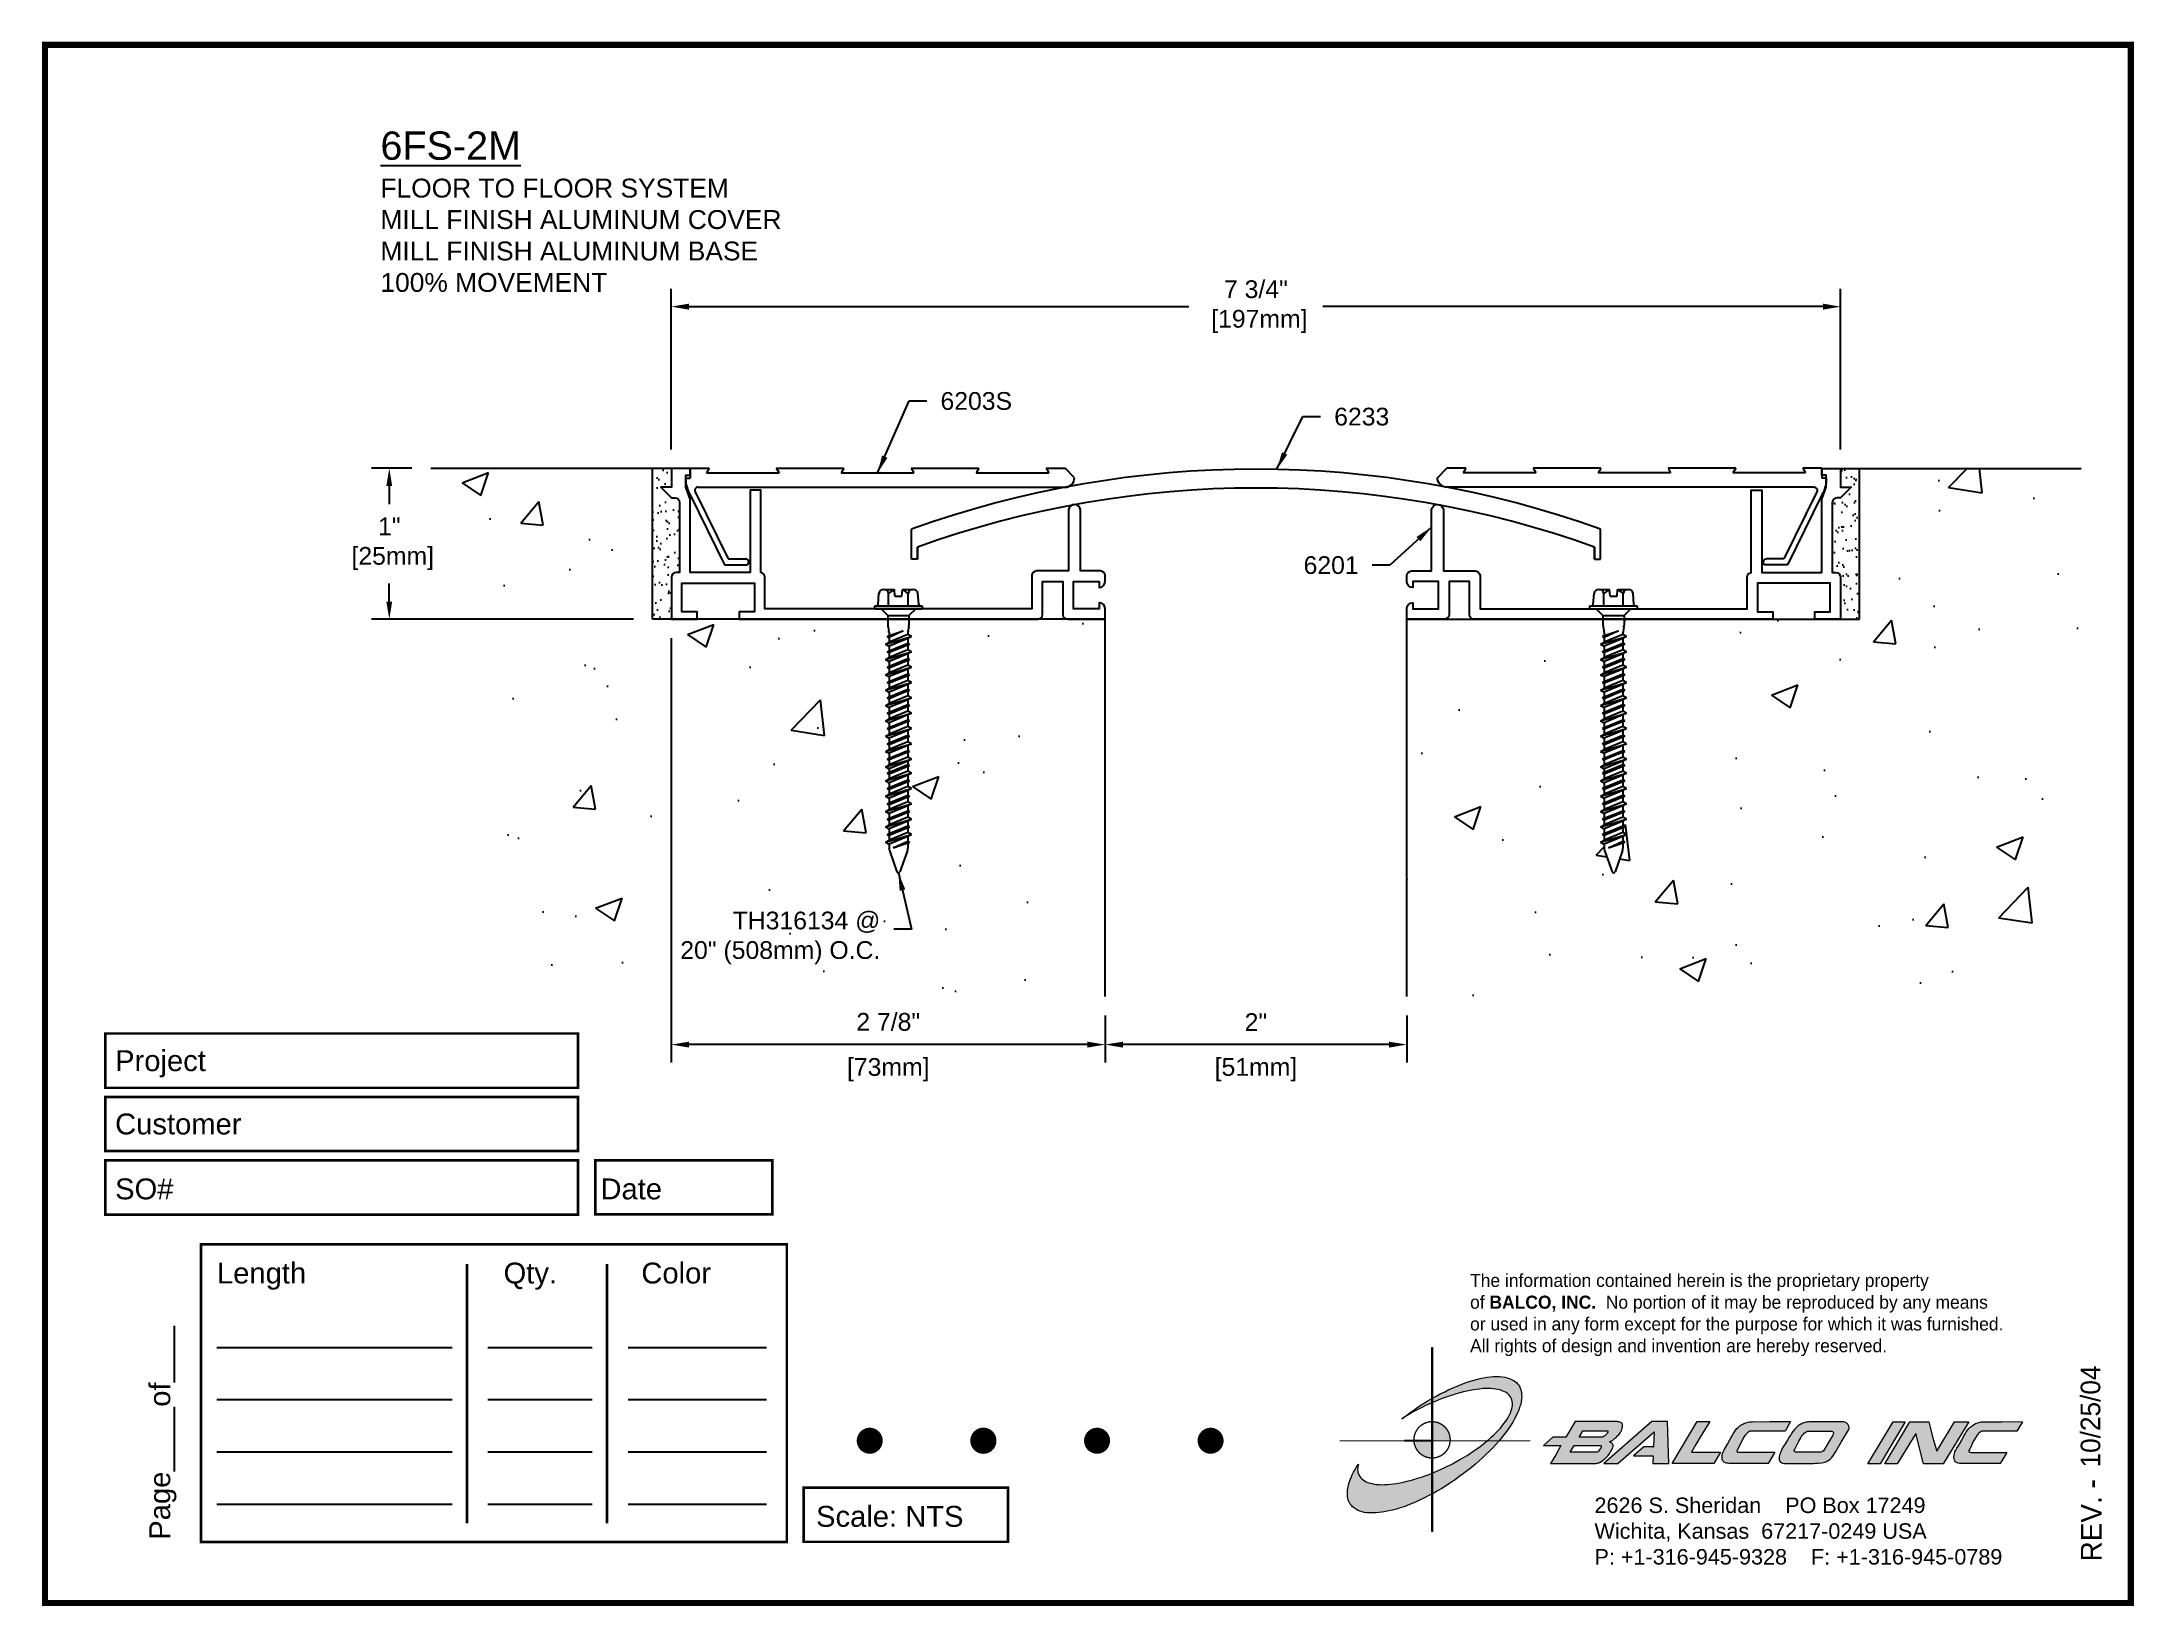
# Paper-space layout 'Layout1' of a CAD drawing. Header units: inches. Extents: x 0 to 10, y 0 to 7.5.
# The model-space entities are those that its viewports show. They can reach past a viewport. Long polylines and large blocks are cut down to what shows.
import ezdxf

# ---------------------------------------------------------------- set-up
doc = ezdxf.new("R2010")
doc.units = ezdxf.units.IN
doc.header["$MEASUREMENT"] = 0
for name, color, linetype in [('Bolts', 4, 'Continuous'), ('Border', 7, 'Continuous'), ('Conditions', 1, 'Continuous'), ('Dimensions', 3, 'Continuous'), ('Metals', 7, 'Continuous'), ('Text', 2, 'Continuous')]:
    doc.layers.add(name, color=color, linetype=linetype)
doc.styles.add('arial', font='arial.ttf')
doc.styles.add('Copyright', font='ERASDEMI.TTF')
doc.dimstyles.new('Arial', dxfattribs={"dimtxt": 0.1175, "dimasz": 0.1175, "dimexe": 0.1175, "dimexo": 0.125, "dimgap": 0.09, "dimtad": 0, "dimtih": 1, "dimtoh": 1, "dimdec": 4, "dimzin": 0, "dimdsep": 46, "dimlunit": 4, "dimtxsty": 'arial', "dimcen": 0.09, "dimadec": 0, "dimazin": 0, "dimtfac": 1, "dimtdec": 4, "dimtofl": 0, "dimtmove": 0, "dimatfit": 3, "dimfxl": 0, "dimfrac": 2, "dimtolj": 1, "dimtzin": 0, "dimarcsym": 0})

psp = doc.layouts.get("Layout1")

# ---------------------------------------------------------------- texts
at = {"layer": 'Border', "style": 'arial'}
for s, p in [('Project', (0.336, 2.547)), ('Customer', (0.336, 2.244)), ('SO#', (0.336, 1.933)), ('Date', (2.661, 1.933)), ('Length', (0.824, 1.53)), ('Qty.', (2.197, 1.53)), ('Color', (2.857, 1.53)), ('Scale: NTS', (3.694, 0.365))]:
    psp.add_text(s, height=0.1, dxfattribs=at).set_placement(p)
psp.add_text('Page%%u        %%uof%%u       ', height=0.1, rotation=90, dxfattribs=at).set_placement((0.6, 0.303))
at = {"layer": 'Border', "insert": (7.423, 0.505), "char_height": 0.074, "width": 2.3438, "attachment_point": 1, "style": 'arial'}
psp.add_mtext('2626 S. Sheridan    PO Box 17249\\PWichita, Kansas  67217-0249 USA \\PP: +1-316-945-9328    F: +1-316-945-0789', dxfattribs=at)

msp = doc.modelspace()

# ---------------------------------------------------------------- texts
at = {"layer": 'Text', "insert": (24.64017, 17.01165), "char_height": 0.1875, "width": 2.9375, "attachment_point": 1, "style": 'arial'}
msp.add_mtext('{\\L6FS-2M\\P\\H0.6667x;\\lFLOOR TO FLOOR SYSTEM \\PMILL FINISH ALUMINUM COVER\\PMILL FINISH ALUMINUM BASE\\P100% MOVEMENT}', dxfattribs=at)
at = {"layer": 'Text', "char_height": 0.1175, "style": 'arial'}
for s, insert, attachment_point in [('\\A1;6203S', (28.35229, 15.28501), 1), ('\\A1;6233', (30.96177, 15.1813), 1), ('\\A1;6201', (31.12404, 14.07845), 9), ('\\A1;TH316134 @\\P20" (508mm) O.C.', (27.95346, 11.66849), 6)]:
    msp.add_mtext(s, dxfattribs=dict(at, insert=insert, attachment_point=attachment_point))

# ---------------------------------------------------------------- blocks, each defined once
blk = doc.blocks.new('CADlogo')
h = blk.add_hatch(color=256)
h.paths.add_polyline_path([(0.918, 1.81), (0.909, 1.81), (0.909, 1.322), (0.918, 1.327)])
h.paths.add_polyline_path([(0.918, 1.285), (0.909, 1.281), (0.909, 1.1), (0.918, 1.1)])
h.paths.add_polyline_path([(0.918, 0.917), (0.909, 0.917), (0.909, 0.762), (0.909, 0.753), (0.91, 0.753), (0.918, 0.753)])
h.paths.add_polyline_path([(0.918, 1.091), (0.918, 1.1), (0.91, 1.1), (0.909, 1.1), (0.909, 0.917), (0.918, 0.917), (0.918, 0.919), (0.915, 0.919)])
h.paths.add_polyline_path([(0.918, 0.412), (0.909, 0.407), (0.909, 0.049), (0.918, 0.049)])
h.paths.add_polyline_path([(0.918, 0.753), (0.909, 0.753), (0.909, 0.606), (0.918, 0.609)])
h.paths.add_polyline_path([(0.918, 0.609), (0.909, 0.606), (0.909, 0.407), (0.918, 0.412)])
h.paths.add_polyline_path([(0.918, 1.327), (0.909, 1.322), (0.909, 1.281), (0.918, 1.285)])
h = blk.add_hatch(color=175)
h.paths.add_polyline_path([(0.574, 0.51), (0.543, 0.506), (0.514, 0.502), (0.487, 0.499), (0.459, 0.499), (0.432, 0.497), (0.406, 0.499), (0.382, 0.5), (0.36, 0.502), (0.338, 0.508), (0.318, 0.511), (0.298, 0.519), (0.282, 0.526), (0.265, 0.533), (0.252, 0.543), (0.24, 0.553), (0.234, 0.559), (0.229, 0.564), (0.22, 0.577), (0.212, 0.592), (0.205, 0.607), (0.203, 0.616), (0.201, 0.627), (0.199, 0.643), (0.201, 0.66), (0.201, 0.671), (0.205, 0.682), (0.207, 0.694), (0.19, 0.667), (0.176, 0.641), (0.161, 0.616), (0.148, 0.59), (0.137, 0.566), (0.128, 0.543), (0.119, 0.519), (0.113, 0.495), (0.108, 0.473), (0.104, 0.451), (0.103, 0.44), (0.103, 0.429), (0.101, 0.409), (0.103, 0.391), (0.104, 0.38), (0.106, 0.371), (0.11, 0.352), (0.115, 0.336), (0.124, 0.318), (0.13, 0.31), (0.135, 0.301), (0.143, 0.294), (0.15, 0.286), (0.165, 0.274), (0.181, 0.263), (0.199, 0.254), (0.22, 0.244), (0.242, 0.237), (0.263, 0.232), (0.289, 0.228), (0.315, 0.226), (0.342, 0.226), (0.371, 0.226), (0.402, 0.23), (0.434, 0.233), (0.467, 0.239), (0.499, 0.246), (0.534, 0.254), (0.571, 0.263), (0.606, 0.275), (0.644, 0.286), (0.682, 0.301), (0.721, 0.318), (0.759, 0.334), (0.799, 0.352), (0.841, 0.371), (0.882, 0.393), (0.909, 0.407), (0.909, 0.606), (0.884, 0.596), (0.847, 0.583), (0.81, 0.57), (0.774, 0.559), (0.739, 0.548), (0.704, 0.537), (0.671, 0.53), (0.638, 0.522), (0.606, 0.515)])
h.paths.add_polyline_path([(1.18, 0.738), (1.109, 0.698), (1.034, 0.661), (0.957, 0.627), (0.918, 0.609), (0.918, 0.412), (0.924, 0.414), (0.964, 0.438), (1.006, 0.462), (1.05, 0.489), (1.092, 0.517), (1.134, 0.544), (1.174, 0.574), (1.215, 0.603), (1.253, 0.634), (1.291, 0.663), (1.328, 0.694), (1.365, 0.725), (1.399, 0.757), (1.432, 0.788), (1.463, 0.819), (1.494, 0.85), (1.524, 0.883), (1.554, 0.917), (1.44, 0.917), (1.429, 0.908), (1.401, 0.886), (1.374, 0.864), (1.343, 0.842), (1.312, 0.822), (1.28, 0.8), (1.248, 0.778), (1.215, 0.758)])
h.paths.add_polyline_path([(1.769, 1.382), (1.767, 1.393), (1.763, 1.404), (1.758, 1.422), (1.749, 1.441), (1.743, 1.45), (1.738, 1.457), (1.73, 1.464), (1.725, 1.472), (1.709, 1.485), (1.692, 1.496), (1.674, 1.506), (1.654, 1.514), (1.632, 1.521), (1.61, 1.527), (1.584, 1.53), (1.559, 1.532), (1.531, 1.532), (1.502, 1.532), (1.471, 1.53), (1.44, 1.527), (1.407, 1.521), (1.374, 1.514), (1.339, 1.505), (1.304, 1.496), (1.268, 1.485), (1.229, 1.472), (1.191, 1.457), (1.152, 1.442), (1.114, 1.426), (1.074, 1.408), (1.034, 1.388), (0.991, 1.367), (0.951, 1.346), (0.918, 1.327), (0.918, 1.285), (0.926, 1.289), (0.964, 1.305), (1.001, 1.32), (1.037, 1.333), (1.074, 1.346), (1.109, 1.356), (1.143, 1.367), (1.178, 1.378), (1.213, 1.386), (1.246, 1.393), (1.277, 1.4), (1.31, 1.406), (1.339, 1.41), (1.368, 1.413), (1.398, 1.417), (1.425, 1.417), (1.452, 1.419), (1.476, 1.417), (1.502, 1.415), (1.524, 1.413), (1.546, 1.408), (1.566, 1.404), (1.584, 1.397), (1.602, 1.389), (1.617, 1.382), (1.632, 1.373), (1.644, 1.362), (1.65, 1.356), (1.655, 1.351), (1.665, 1.338), (1.672, 1.325), (1.677, 1.309), (1.681, 1.294), (1.683, 1.278), (1.683, 1.261), (1.683, 1.252), (1.681, 1.243), (1.677, 1.225), (1.672, 1.207), (1.665, 1.186), (1.655, 1.166), (1.644, 1.146), (1.632, 1.126), (1.619, 1.106), (1.602, 1.084), (1.586, 1.062), (1.568, 1.04), (1.548, 1.018), (1.527, 0.996), (1.504, 0.974), (1.48, 0.952), (1.456, 0.93), (1.44, 0.917), (1.554, 0.917), (1.579, 0.945), (1.602, 0.976), (1.626, 1.007), (1.648, 1.038), (1.668, 1.067), (1.687, 1.097), (1.703, 1.128), (1.719, 1.155), (1.732, 1.185), (1.743, 1.212), (1.752, 1.239), (1.758, 1.252), (1.762, 1.265), (1.767, 1.291), (1.771, 1.314), (1.771, 1.327), (1.773, 1.338), (1.771, 1.362), (1.771, 1.373)])
h.paths.add_polyline_path([(0.867, 1.296), (0.825, 1.271), (0.781, 1.243), (0.741, 1.214), (0.701, 1.186), (0.66, 1.157), (0.622, 1.128), (0.675, 1.161), (0.732, 1.194), (0.79, 1.225), (0.82, 1.239), (0.851, 1.254), (0.909, 1.281), (0.909, 1.322)])
h = blk.add_hatch(color=256)
h.paths.add_polyline_path([(1.074, 0.991), (1.07, 1.001), (1.065, 1.011), (1.059, 1.021), (1.053, 1.03), (1.046, 1.038), (1.039, 1.047), (1.031, 1.054), (1.022, 1.062), (1.014, 1.068), (1.004, 1.074), (0.995, 1.08), (0.985, 1.085), (0.975, 1.089), (0.964, 1.093), (0.954, 1.096), (0.943, 1.098), (0.932, 1.099), (0.921, 1.1), (0.918, 1.1), (0.918, 0.917), (0.94, 0.917), (1.086, 0.917), (1.087, 0.927), (1.086, 0.938), (1.085, 0.949), (1.083, 0.96), (1.081, 0.97), (1.078, 0.981)])
h.paths.add_polyline_path([(0.909, 0.917), (0.739, 0.917), (0.74, 0.91), (0.741, 0.899), (0.743, 0.888), (0.746, 0.878), (0.75, 0.867), (0.754, 0.857), (0.758, 0.847), (0.764, 0.837), (0.77, 0.828), (0.776, 0.819), (0.783, 0.811), (0.791, 0.803), (0.799, 0.795), (0.808, 0.788), (0.817, 0.782), (0.826, 0.776), (0.836, 0.771), (0.846, 0.766), (0.856, 0.762), (0.867, 0.759), (0.877, 0.757), (0.888, 0.755), (0.899, 0.753), (0.909, 0.753)])
h.paths.add_polyline_path([(0.918, 1.1), (0.91, 1.1), (0.909, 1.1), (0.909, 0.917), (0.918, 0.917)])
h = blk.add_hatch(color=256)
h.paths.add_polyline_path([(2.148, 0.874), (2.098, 0.784), (2.049, 0.7), (2.484, 0.7), (2.491, 0.702), (2.501, 0.703), (2.508, 0.705), (2.512, 0.707), (2.517, 0.711), (2.532, 0.72), (2.546, 0.729), (2.554, 0.735), (2.563, 0.74), (2.572, 0.747), (2.581, 0.757), (2.59, 0.768), (2.599, 0.777), (2.616, 0.799), (2.623, 0.811), (2.63, 0.822), (2.636, 0.833), (2.641, 0.844), (2.645, 0.855), (2.647, 0.864), (2.647, 0.879), (2.645, 0.883), (2.641, 0.886), (2.638, 0.892), (2.629, 0.899), (2.619, 0.905), (2.612, 0.91), (2.64, 0.921), (2.658, 0.936), (2.669, 0.943), (2.678, 0.95), (2.694, 0.967), (2.702, 0.976), (2.709, 0.985), (2.716, 0.994), (2.722, 1.005), (2.727, 1.014), (2.731, 1.025), (2.735, 1.038), (2.736, 1.049), (2.738, 1.062), (2.738, 1.073), (2.733, 1.082), (2.727, 1.088), (2.72, 1.093), (2.713, 1.097), (2.704, 1.099), (2.694, 1.1), (2.685, 1.102), (2.674, 1.102), (2.285, 1.102), (2.195, 0.952), (2.069, 0.952), (1.981, 0.874)])
h.paths.add_polyline_path([(2.274, 0.874), (2.53, 0.874), (2.534, 0.865), (2.532, 0.852), (2.524, 0.841), (2.515, 0.828), (2.505, 0.815), (2.493, 0.81), (2.49, 0.808), (2.235, 0.808)], flags=16)
h.paths.add_polyline_path([(2.321, 0.952), (2.356, 1.014), (2.587, 1.014), (2.592, 1.014), (2.597, 1.014), (2.597, 1.003), (2.59, 0.991), (2.583, 0.98), (2.569, 0.966), (2.555, 0.958), (2.546, 0.952), (2.535, 0.952)], flags=16)
h.paths.add_polyline_path([(3.04, 1.002), (3.036, 0.859), (2.941, 0.859), (2.844, 0.773), (3.031, 0.773), (3.027, 0.7), (3.181, 0.7), (3.168, 1.102), (3.02, 1.102), (2.557, 0.7), (2.694, 0.7)])
h.paths.add_polyline_path([(3.214, 0.7), (3.611, 0.7), (3.675, 0.808), (3.397, 0.808), (3.441, 0.881), (3.483, 0.952), (3.574, 1.102), (3.454, 1.102)])
h.paths.add_polyline_path([(3.788, 0.965), (3.766, 0.927), (3.743, 0.885), (3.721, 0.846), (3.71, 0.83), (3.702, 0.811), (3.697, 0.795), (3.693, 0.778), (3.691, 0.769), (3.691, 0.76), (3.691, 0.749), (3.693, 0.74), (3.7, 0.727), (3.708, 0.716), (3.711, 0.714), (3.724, 0.705), (3.733, 0.702), (3.744, 0.702), (3.757, 0.7), (3.774, 0.7), (4.134, 0.7), (4.196, 0.808), (3.854, 0.808), (3.841, 0.808), (3.833, 0.816), (3.836, 0.826), (3.843, 0.841), (3.856, 0.864), (3.869, 0.892), (3.883, 0.921), (3.898, 0.949), (3.914, 0.972), (3.924, 0.983), (3.931, 0.992), (3.943, 1.002), (3.954, 1.008), (3.969, 1.011), (4.297, 1.011), (4.346, 1.102), (4.238, 1.102), (4.15, 1.102), (4.075, 1.1), (3.997, 1.102), (3.982, 1.1), (3.968, 1.1), (3.955, 1.099), (3.942, 1.097), (3.92, 1.089), (3.9, 1.082), (3.889, 1.078), (3.88, 1.073), (3.863, 1.062), (3.849, 1.049), (3.834, 1.035), (3.821, 1.018), (3.81, 1.002), (3.799, 0.983)])
h.paths.add_polyline_path([(4.509, 1.097), (4.496, 1.095), (4.485, 1.093), (4.476, 1.089), (4.465, 1.086), (4.447, 1.077), (4.43, 1.066), (4.421, 1.06), (4.414, 1.055), (4.399, 1.04), (4.386, 1.025), (4.372, 1.011), (4.361, 0.994), (4.35, 0.976), (4.337, 0.96), (4.317, 0.923), (4.297, 0.888), (4.275, 0.855), (4.26, 0.828), (4.255, 0.813), (4.247, 0.799), (4.244, 0.784), (4.242, 0.777), (4.24, 0.769), (4.238, 0.753), (4.238, 0.735), (4.246, 0.722), (4.251, 0.714), (4.253, 0.713), (4.257, 0.711), (4.262, 0.705), (4.269, 0.703), (4.278, 0.702), (4.289, 0.7), (4.564, 0.7), (4.571, 0.7), (4.584, 0.702), (4.613, 0.703), (4.648, 0.707), (4.664, 0.709), (4.677, 0.713), (4.686, 0.716), (4.694, 0.722), (4.705, 0.727), (4.717, 0.735), (4.73, 0.744), (4.741, 0.755), (4.752, 0.769), (4.781, 0.815), (4.833, 0.903), (4.906, 1.025), (4.908, 1.035), (4.908, 1.046), (4.906, 1.051), (4.906, 1.057), (4.9, 1.069), (4.893, 1.08), (4.889, 1.082), (4.888, 1.086), (4.88, 1.089), (4.873, 1.093), (4.866, 1.097), (4.856, 1.1), (4.846, 1.1), (4.844, 1.1), (4.73, 1.1), (4.626, 1.1), (4.58, 1.1), (4.542, 1.099), (4.524, 1.099)])
h.paths.add_polyline_path([(4.527, 1.011), (4.54, 1.011), (4.745, 1.011), (4.752, 1.003), (4.758, 0.998), (4.758, 0.985), (4.756, 0.98), (4.754, 0.974), (4.749, 0.965), (4.743, 0.956), (4.734, 0.941), (4.663, 0.821), (4.648, 0.812), (4.639, 0.81), (4.633, 0.808), (4.622, 0.808), (4.61, 0.808), (4.416, 0.808), (4.398, 0.808), (4.39, 0.813), (4.387, 0.813), (4.385, 0.819), (4.378, 0.825), (4.385, 0.832), (4.408, 0.877), (4.428, 0.914), (4.447, 0.945), (4.454, 0.96), (4.461, 0.971), (4.474, 0.986), (4.487, 0.996), (4.496, 1.002), (4.508, 1.009), (4.516, 1.009)], flags=16)
h.paths.add_polyline_path([(5.089, 0.698), (5.206, 0.698), (5.445, 1.1), (5.33, 1.099)])
h.paths.add_polyline_path([(5.489, 1.099), (5.252, 0.698), (5.37, 0.698), (5.548, 0.987), (5.621, 0.698), (5.811, 0.698), (6.055, 1.099), (5.919, 1.1), (5.749, 0.817), (5.709, 0.954), (5.691, 1.024), (5.672, 1.099)])
h.paths.add_polyline_path([(6.086, 1.06), (6.069, 1.047), (6.056, 1.035), (6.044, 1.018), (6.031, 1.002), (6.02, 0.983), (6.009, 0.965), (5.987, 0.925), (5.965, 0.885), (5.941, 0.846), (5.932, 0.828), (5.923, 0.811), (5.917, 0.795), (5.914, 0.778), (5.912, 0.769), (5.912, 0.758), (5.914, 0.749), (5.916, 0.738), (5.921, 0.725), (5.928, 0.716), (5.936, 0.709), (5.945, 0.705), (5.954, 0.702), (5.965, 0.7), (5.98, 0.7), (5.994, 0.7), (6.355, 0.7), (6.419, 0.806), (6.073, 0.806), (6.056, 0.811), (6.056, 0.821), (6.056, 0.826), (6.064, 0.841), (6.077, 0.864), (6.089, 0.892), (6.104, 0.919), (6.119, 0.947), (6.135, 0.972), (6.144, 0.983), (6.153, 0.992), (6.163, 1), (6.166, 1.003), (6.172, 1.005), (6.178, 1.008), (6.19, 1.011), (6.517, 1.011), (6.569, 1.1), (6.459, 1.102), (6.373, 1.1), (6.296, 1.1), (6.217, 1.1), (6.203, 1.1), (6.19, 1.099), (6.175, 1.099), (6.164, 1.095), (6.141, 1.089), (6.12, 1.082), (6.111, 1.077), (6.102, 1.073)])
blk.add_hatch(color=256).paths.add_polyline_path([(0.918, 0.609), (0.909, 0.606), (0.909, 0.407), (0.918, 0.412)])
for q in [(0.65, 0.917), (0.909, 0.648)]:
    blk.add_line((0.909, 0.917), q)
at = {"color": 7, "lineweight": 0}
for points in [[(0.909, 1.81), (0.918, 1.81), (0.918, 0.049), (0.909, 0.049), (0.909, 1.81)], [(2.738, 1.073), (2.733, 1.082), (2.727, 1.088), (2.72, 1.093), (2.713, 1.097), (2.704, 1.099), (2.694, 1.1), (2.685, 1.102), (2.674, 1.102), (2.285, 1.102), (2.195, 0.952), (2.069, 0.952), (1.981, 0.874), (2.148, 0.874), (2.098, 0.784), (2.049, 0.7), (2.484, 0.7), (2.491, 0.702), (2.501, 0.703), (2.508, 0.705), (2.512, 0.707), (2.517, 0.711), (2.532, 0.72), (2.546, 0.729), (2.554, 0.735), (2.563, 0.74), (2.572, 0.747), (2.581, 0.757), (2.59, 0.768), (2.599, 0.777), (2.616, 0.799), (2.623, 0.811), (2.63, 0.822), (2.636, 0.833), (2.641, 0.844), (2.645, 0.855), (2.647, 0.864), (2.647, 0.874), (2.647, 0.879), (2.645, 0.883), (2.641, 0.886), (2.638, 0.892), (2.629, 0.899), (2.619, 0.905), (2.612, 0.91), (2.64, 0.921), (2.658, 0.936), (2.669, 0.943), (2.678, 0.95), (2.694, 0.967), (2.702, 0.976), (2.709, 0.985), (2.716, 0.994), (2.722, 1.005), (2.727, 1.014), (2.731, 1.025), (2.735, 1.038), (2.736, 1.049), (2.738, 1.062), (2.738, 1.073), (2.738, 1.073)], [(2.587, 0.985), (2.583, 0.98), (2.572, 0.969), (2.565, 0.963), (2.555, 0.958), (2.546, 0.952), (2.535, 0.952), (2.321, 0.952), (2.356, 1.014), (2.587, 1.014), (2.592, 1.014), (2.594, 1.014), (2.596, 1.013), (2.597, 1.011), (2.597, 1.005), (2.596, 1), (2.59, 0.991), (2.587, 0.985), (2.587, 0.985)], [(3.027, 0.7), (3.181, 0.7), (3.168, 1.102), (3.02, 1.102), (2.557, 0.7), (2.694, 0.7), (3.04, 1.002), (3.036, 0.859), (3.038, 0.859), (2.941, 0.859), (2.844, 0.773), (3.031, 0.773), (3.027, 0.7), (3.027, 0.7)], [(3.214, 0.7), (3.454, 1.102), (3.574, 1.102), (3.483, 0.952), (3.441, 0.881), (3.397, 0.808), (3.675, 0.808), (3.611, 0.7), (3.214, 0.7), (3.214, 0.7)], [(3.969, 1.011), (3.96, 1.009), (3.955, 1.007), (3.949, 1.005), (3.946, 1.003), (3.94, 1), (3.931, 0.992), (3.924, 0.983), (3.914, 0.972), (3.898, 0.949), (3.883, 0.921), (3.869, 0.892), (3.856, 0.864), (3.843, 0.841), (3.836, 0.826), (3.834, 0.821), (3.834, 0.817), (3.836, 0.813), (3.839, 0.81), (3.847, 0.808), (3.854, 0.808), (4.196, 0.808), (4.134, 0.7), (3.774, 0.7), (3.757, 0.7), (3.744, 0.702), (3.733, 0.702), (3.724, 0.705), (3.715, 0.711), (3.711, 0.713), (3.708, 0.716), (3.7, 0.727), (3.693, 0.74), (3.691, 0.749), (3.691, 0.76), (3.691, 0.769), (3.693, 0.778), (3.697, 0.795), (3.702, 0.811), (3.71, 0.83), (3.721, 0.846), (3.743, 0.885), (3.766, 0.927), (3.788, 0.965), (3.799, 0.983), (3.81, 1.002), (3.821, 1.018), (3.834, 1.035), (3.849, 1.049), (3.863, 1.062), (3.88, 1.073), (3.889, 1.078), (3.9, 1.082), (3.92, 1.089), (3.942, 1.097), (3.955, 1.099), (3.968, 1.1), (3.982, 1.1), (3.997, 1.102), (4.075, 1.1), (4.15, 1.102), (4.238, 1.102), (4.346, 1.102), (4.297, 1.011), (3.969, 1.011), (3.969, 1.011)], [(4.846, 1.1), (4.844, 1.1), (4.73, 1.1), (4.626, 1.1), (4.58, 1.1), (4.542, 1.099), (4.524, 1.099), (4.509, 1.097), (4.496, 1.095), (4.485, 1.093), (4.476, 1.089), (4.465, 1.086), (4.447, 1.077), (4.43, 1.066), (4.421, 1.06), (4.414, 1.055), (4.399, 1.04), (4.386, 1.025), (4.372, 1.011), (4.361, 0.994), (4.35, 0.976), (4.337, 0.96), (4.317, 0.923), (4.297, 0.888), (4.275, 0.855), (4.26, 0.828), (4.255, 0.813), (4.247, 0.799), (4.244, 0.784), (4.242, 0.777), (4.24, 0.769), (4.238, 0.753), (4.238, 0.735), (4.246, 0.722), (4.251, 0.714), (4.253, 0.713), (4.257, 0.711), (4.262, 0.705), (4.269, 0.703), (4.278, 0.702), (4.289, 0.7), (4.564, 0.7), (4.571, 0.7), (4.584, 0.702), (4.613, 0.703), (4.648, 0.707), (4.664, 0.709), (4.677, 0.713), (4.686, 0.716), (4.694, 0.722), (4.705, 0.727), (4.717, 0.735), (4.73, 0.744), (4.741, 0.755), (4.752, 0.769), (4.781, 0.815), (4.833, 0.903), (4.906, 1.025), (4.908, 1.035), (4.908, 1.046), (4.906, 1.051), (4.906, 1.057), (4.9, 1.069), (4.897, 1.075), (4.893, 1.08), (4.889, 1.082), (4.888, 1.086), (4.88, 1.089), (4.873, 1.093), (4.866, 1.097), (4.856, 1.1), (4.846, 1.1), (4.846, 1.1)], [(4.734, 0.941), (4.663, 0.821), (4.653, 0.815), (4.646, 0.811), (4.639, 0.81), (4.633, 0.808), (4.622, 0.808), (4.61, 0.808), (4.416, 0.808), (4.403, 0.808), (4.396, 0.81), (4.39, 0.813), (4.388, 0.813), (4.386, 0.815), (4.385, 0.819), (4.383, 0.821), (4.383, 0.826), (4.383, 0.83), (4.385, 0.832), (4.408, 0.877), (4.428, 0.914), (4.447, 0.945), (4.454, 0.96), (4.461, 0.971), (4.471, 0.982), (4.478, 0.989), (4.487, 0.996), (4.496, 1.002), (4.505, 1.007), (4.511, 1.009), (4.516, 1.009), (4.527, 1.011), (4.54, 1.011), (4.743, 1.011), (4.749, 1.007), (4.752, 1.003), (4.756, 1), (4.758, 0.994), (4.758, 0.985), (4.756, 0.98), (4.754, 0.974), (4.749, 0.965), (4.743, 0.956), (4.734, 0.941), (4.734, 0.941)], [(5.089, 0.698), (5.33, 1.099), (5.445, 1.1), (5.206, 0.698), (5.091, 0.698), (5.089, 0.698), (5.089, 0.698)], [(5.811, 0.698), (5.621, 0.698), (5.548, 0.987), (5.37, 0.698), (5.252, 0.698), (5.489, 1.099), (5.672, 1.099), (5.691, 1.024), (5.709, 0.954), (5.749, 0.817), (5.919, 1.1), (6.055, 1.099), (5.811, 0.698), (5.811, 0.698)], [(6.19, 1.011), (6.181, 1.009), (6.175, 1.007), (6.172, 1.005), (6.166, 1.003), (6.163, 1), (6.153, 0.992), (6.144, 0.983), (6.135, 0.972), (6.119, 0.947), (6.104, 0.919), (6.089, 0.892), (6.077, 0.864), (6.064, 0.841), (6.056, 0.826), (6.056, 0.821), (6.056, 0.815), (6.058, 0.811), (6.062, 0.81), (6.067, 0.808), (6.077, 0.806), (6.419, 0.806), (6.355, 0.7), (5.994, 0.7), (5.98, 0.7), (5.965, 0.7), (5.954, 0.702), (5.945, 0.705), (5.936, 0.709), (5.932, 0.713), (5.928, 0.716), (5.921, 0.725), (5.916, 0.738), (5.914, 0.749), (5.912, 0.758), (5.912, 0.769), (5.914, 0.778), (5.917, 0.795), (5.923, 0.811), (5.932, 0.828), (5.941, 0.846), (5.965, 0.885), (5.987, 0.925), (6.009, 0.965), (6.02, 0.983), (6.031, 1.002), (6.044, 1.018), (6.056, 1.035), (6.069, 1.047), (6.086, 1.06), (6.102, 1.073), (6.111, 1.077), (6.12, 1.082), (6.141, 1.089), (6.164, 1.095), (6.175, 1.099), (6.19, 1.099), (6.203, 1.1), (6.217, 1.1), (6.296, 1.1), (6.373, 1.1), (6.459, 1.102), (6.569, 1.1), (6.517, 1.011), (6.19, 1.011), (6.19, 1.011)], [(2.484, 0.808), (2.235, 0.808), (2.274, 0.874), (2.524, 0.874), (2.53, 0.872), (2.532, 0.87), (2.533, 0.866), (2.533, 0.863), (2.532, 0.852), (2.524, 0.841), (2.515, 0.828), (2.506, 0.817), (2.501, 0.813), (2.493, 0.81), (2.49, 0.808), (2.486, 0.808), (2.484, 0.808), (2.484, 0.808)]]:
    blk.add_lwpolyline(points, dxfattribs=at)
at = {"color": 175, "lineweight": 0}
blk.add_lwpolyline([(1.758, 1.422), (1.763, 1.404), (1.767, 1.393), (1.769, 1.382), (1.771, 1.373), (1.771, 1.362), (1.773, 1.338), (1.771, 1.327), (1.771, 1.314), (1.767, 1.291), (1.762, 1.265), (1.758, 1.252), (1.752, 1.239), (1.743, 1.212), (1.732, 1.185), (1.719, 1.155), (1.703, 1.128), (1.687, 1.097), (1.668, 1.067), (1.648, 1.038), (1.626, 1.007), (1.602, 0.976), (1.579, 0.945), (1.551, 0.914), (1.524, 0.883), (1.494, 0.85), (1.463, 0.819), (1.432, 0.788), (1.399, 0.757), (1.365, 0.725), (1.328, 0.694), (1.291, 0.663), (1.253, 0.634), (1.215, 0.603), (1.174, 0.574), (1.134, 0.544), (1.092, 0.517), (1.05, 0.489), (1.006, 0.462), (0.964, 0.438), (0.924, 0.414), (0.882, 0.393), (0.841, 0.371), (0.799, 0.352), (0.759, 0.334), (0.721, 0.318), (0.682, 0.301), (0.644, 0.286), (0.606, 0.275), (0.571, 0.263), (0.534, 0.254), (0.499, 0.246), (0.467, 0.239), (0.434, 0.233), (0.402, 0.23), (0.371, 0.226), (0.342, 0.226), (0.315, 0.226), (0.289, 0.228), (0.263, 0.232), (0.242, 0.237), (0.22, 0.244), (0.199, 0.254), (0.181, 0.263), (0.165, 0.274), (0.15, 0.286), (0.143, 0.294), (0.135, 0.301), (0.13, 0.31), (0.124, 0.318), (0.115, 0.336), (0.11, 0.352), (0.106, 0.371), (0.104, 0.38), (0.103, 0.391), (0.101, 0.409), (0.103, 0.429), (0.103, 0.44), (0.104, 0.451), (0.108, 0.473), (0.113, 0.495), (0.119, 0.519), (0.128, 0.543), (0.137, 0.566), (0.148, 0.59), (0.161, 0.616), (0.176, 0.641), (0.19, 0.667), (0.207, 0.694), (0.205, 0.682), (0.201, 0.671), (0.201, 0.66), (0.199, 0.649), (0.199, 0.638), (0.201, 0.627), (0.203, 0.616), (0.205, 0.607), (0.212, 0.592), (0.22, 0.577), (0.229, 0.564), (0.234, 0.559), (0.24, 0.553), (0.252, 0.543), (0.265, 0.533), (0.282, 0.526), (0.298, 0.519), (0.318, 0.511), (0.338, 0.508), (0.36, 0.502), (0.382, 0.5), (0.406, 0.499), (0.432, 0.497), (0.459, 0.499), (0.487, 0.499), (0.514, 0.502), (0.543, 0.506), (0.574, 0.51), (0.606, 0.515), (0.638, 0.522), (0.671, 0.53), (0.704, 0.537), (0.739, 0.548), (0.774, 0.559), (0.81, 0.57), (0.847, 0.583), (0.884, 0.596), (0.92, 0.61), (0.957, 0.627), (1.034, 0.661), (1.109, 0.698), (1.18, 0.738), (1.215, 0.758), (1.248, 0.778), (1.28, 0.8), (1.312, 0.822), (1.343, 0.842), (1.374, 0.864), (1.401, 0.886), (1.429, 0.908), (1.456, 0.93), (1.48, 0.952), (1.504, 0.974), (1.527, 0.996), (1.548, 1.018), (1.568, 1.04), (1.586, 1.062), (1.602, 1.084), (1.619, 1.106), (1.632, 1.126), (1.644, 1.146), (1.655, 1.166), (1.665, 1.186), (1.672, 1.207), (1.677, 1.225), (1.681, 1.243), (1.683, 1.252), (1.683, 1.261), (1.683, 1.278), (1.681, 1.294), (1.677, 1.309), (1.672, 1.325), (1.665, 1.338), (1.655, 1.351), (1.65, 1.356), (1.644, 1.362), (1.632, 1.373), (1.617, 1.382), (1.602, 1.389), (1.584, 1.397), (1.566, 1.404), (1.546, 1.408), (1.524, 1.413), (1.502, 1.415), (1.476, 1.417), (1.452, 1.419), (1.425, 1.417), (1.398, 1.417), (1.368, 1.413), (1.339, 1.41), (1.31, 1.406), (1.277, 1.4), (1.246, 1.393), (1.213, 1.386), (1.178, 1.378), (1.143, 1.367), (1.109, 1.356), (1.074, 1.346), (1.037, 1.333), (1.001, 1.32), (0.964, 1.305), (0.926, 1.289), (0.851, 1.254), (0.82, 1.239), (0.79, 1.225), (0.732, 1.194), (0.675, 1.161), (0.622, 1.128), (0.66, 1.157), (0.701, 1.186), (0.741, 1.214), (0.781, 1.243), (0.825, 1.271), (0.867, 1.296), (0.909, 1.322), (0.951, 1.346), (0.991, 1.367), (1.034, 1.388), (1.074, 1.408), (1.114, 1.426), (1.152, 1.442), (1.191, 1.457), (1.229, 1.472), (1.268, 1.485), (1.304, 1.496), (1.339, 1.505), (1.374, 1.514), (1.407, 1.521), (1.44, 1.527), (1.471, 1.53), (1.502, 1.532), (1.531, 1.532), (1.559, 1.532), (1.584, 1.53), (1.61, 1.527), (1.632, 1.521), (1.654, 1.514), (1.674, 1.506), (1.692, 1.496), (1.709, 1.485), (1.725, 1.472), (1.73, 1.464), (1.738, 1.457), (1.743, 1.45), (1.749, 1.441), (1.758, 1.422), (1.758, 1.422)], dxfattribs=at)
at = {"color": 7, "lineweight": 0, "const_width": 0.0128}
blk.add_lwpolyline([(1.087, 0.927), (1.086, 0.938), (1.085, 0.949), (1.083, 0.96), (1.081, 0.97), (1.078, 0.981), (1.074, 0.991), (1.07, 1.001), (1.065, 1.011), (1.059, 1.021), (1.053, 1.03), (1.046, 1.038), (1.039, 1.047), (1.031, 1.054), (1.022, 1.062), (1.014, 1.068), (1.004, 1.074), (0.995, 1.08), (0.985, 1.085), (0.975, 1.089), (0.964, 1.093), (0.954, 1.096), (0.943, 1.098), (0.932, 1.099), (0.921, 1.1), (0.91, 1.1), (0.899, 1.1), (0.888, 1.099), (0.877, 1.097), (0.867, 1.094), (0.856, 1.091), (0.846, 1.087), (0.836, 1.082), (0.826, 1.077), (0.817, 1.071), (0.808, 1.065), (0.799, 1.058), (0.791, 1.05), (0.783, 1.043), (0.776, 1.034), (0.77, 1.025), (0.764, 1.016), (0.758, 1.006), (0.754, 0.996), (0.75, 0.986), (0.746, 0.976), (0.743, 0.965), (0.741, 0.954), (0.74, 0.943), (0.739, 0.932), (0.739, 0.921), (0.74, 0.91), (0.741, 0.899), (0.743, 0.888), (0.746, 0.878), (0.75, 0.867), (0.754, 0.857), (0.758, 0.847), (0.764, 0.837), (0.77, 0.828), (0.776, 0.819), (0.783, 0.811), (0.791, 0.803), (0.799, 0.795), (0.808, 0.788), (0.817, 0.782), (0.826, 0.776), (0.836, 0.771), (0.846, 0.766), (0.856, 0.762), (0.867, 0.759), (0.877, 0.757), (0.888, 0.755), (0.899, 0.753), (0.91, 0.753), (0.921, 0.753), (0.932, 0.754), (0.943, 0.756), (0.954, 0.758), (0.964, 0.761), (0.975, 0.764), (0.985, 0.769), (0.995, 0.773), (1.004, 0.779), (1.014, 0.785), (1.022, 0.792), (1.031, 0.799), (1.039, 0.807), (1.046, 0.815), (1.053, 0.824), (1.059, 0.833), (1.065, 0.842), (1.07, 0.852), (1.074, 0.862), (1.078, 0.872), (1.081, 0.883), (1.083, 0.894), (1.085, 0.905), (1.086, 0.916), (1.087, 0.927)], dxfattribs=at)
at = {"color": 7, "lineweight": 0}
blk.add_lwpolyline([(1.853, 0.917, 0.0091, 0.0091, 0), (0.029, 0.917, 0.00366, 0.00366, 0), (0.029, 0.917, 0.00366, 0.00366, 0)], format="xyseb", dxfattribs=at)
blk = doc.blocks.new('ACADlogo')
blk.add_blockref('CADlogo', (-0.011, 7.152))
blk = doc.blocks.new('RevisionTag')
at = {"style": 'Copyright', "flags": 4}
blk.add_attdef('REVISIONDATE', (-0.147, 0.648), '', height=0.0938, rotation=90, dxfattribs=at)
at = {"layer": 'Border', "style": 'Copyright'}
blk.add_text('REV. -', height=0.1, rotation=90, dxfattribs=at).set_placement((-0.14, 0.199))
blk = doc.blocks.new('COPYRIGHTNOTE')
at = {"insert": (-3.166, 1.576), "char_height": 0.0625, "width": 50.295, "attachment_point": 1, "style": 'Copyright'}
blk.add_mtext('The information contained herein is the proprietary property\\Pof {\\fEras Bold ITC|b0|i0|c0|p34;BALCO, INC.}  No portion of it may be reproduced by any means\\Por used in any form except for the purpose for which it was furnished.\\PAll rights of design and invention are hereby reserved.', dxfattribs=at)
blk = doc.blocks.new('6233')
for p, q in [((10.342, 10.801), (10.342, 11)), ((14.908, 10.801), (14.908, 11)), ((10.382, 10.801), (10.382, 10.881)), ((10.382, 10.881), (10.382, 10.801)), ((14.868, 10.801), (14.868, 10.881)), ((14.868, 10.881), (14.868, 10.801)), ((10.382, 10.801), (10.342, 10.801)), ((14.868, 10.801), (14.908, 10.801))]:
    blk.add_line(p, q)
for radius, start, end in [(6.75, 70.2314, 109.7686), (6.625, 70.2105, 109.7895)]:
    blk.add_arc((12.625, 4.647), radius, start, end)
blk = doc.blocks.new('*D3')
at = {"layer": 'Defpoints', "color": 0}
for p in [(29.443, 11.28), (31.443, 11.28), (29.443, 10.962)]:
    blk.add_point(p, dxfattribs=at)
at = {"layer": 'Dimensions', "color": 0, "lineweight": -2}
for p, q in [((29.443, 11.155), (29.443, 10.844)), ((31.443, 11.155), (31.443, 10.844)), ((31.326, 10.962), (29.561, 10.962))]:
    blk.add_line(p, q, dxfattribs=at)
at = {"layer": 'Dimensions', "color": 0}
for points in [[(29.561, 10.981), (29.561, 10.942), (29.443, 10.962)], [(31.326, 10.981), (31.326, 10.942), (31.443, 10.962)]]:
    blk.add_solid(points, dxfattribs=at)
at = {"layer": 'Dimensions', "color": 0, "char_height": 0.1175, "attachment_point": 5, "style": 'arial'}
for s, insert in [('\\A1;2"', (30.443, 11.111)), ('\\A1;[51mm]', (30.443, 10.796))]:
    blk.add_mtext(s, dxfattribs=dict(at, insert=insert))
blk = doc.blocks.new('*D4')
at = {"layer": 'Defpoints', "color": 0}
for p in [(34.318, 15.851), (26.568, 14.78), (34.318, 14.78)]:
    blk.add_point(p, dxfattribs=at)
at = {"layer": 'Dimensions', "color": 0, "lineweight": -2}
for p, q in [((26.568, 14.905), (26.568, 15.968)), ((34.318, 14.905), (34.318, 15.968)), ((26.686, 15.851), (29.999, 15.851)), ((34.201, 15.851), (30.887, 15.851))]:
    blk.add_line(p, q, dxfattribs=at)
at = {"layer": 'Dimensions', "color": 0}
for points in [[(26.686, 15.871), (26.686, 15.831), (26.568, 15.851)], [(34.201, 15.871), (34.201, 15.831), (34.318, 15.851)]]:
    blk.add_solid(points, dxfattribs=at)
at = {"layer": 'Dimensions', "color": 0, "insert": (30.443, 15.851), "char_height": 0.1175, "attachment_point": 5, "style": 'arial'}
blk.add_mtext('\\A1;7 3/4"\\P [197mm]', dxfattribs=at)
blk = doc.blocks.new('*D5')
at = {"layer": 'Defpoints', "color": 0}
for p in [(26.568, 13.78), (29.443, 11.28), (26.568, 10.962)]:
    blk.add_point(p, dxfattribs=at)
at = {"layer": 'Dimensions', "color": 0, "lineweight": -2}
for p, q in [((26.568, 13.655), (26.568, 10.844)), ((29.443, 11.155), (29.443, 10.844)), ((29.326, 10.962), (26.686, 10.962))]:
    blk.add_line(p, q, dxfattribs=at)
at = {"layer": 'Dimensions', "color": 0}
for points in [[(26.686, 10.981), (26.686, 10.942), (26.568, 10.962)], [(29.326, 10.981), (29.326, 10.942), (29.443, 10.962)]]:
    blk.add_solid(points, dxfattribs=at)
at = {"layer": 'Dimensions', "color": 0, "char_height": 0.1175, "attachment_point": 5, "style": 'arial'}
for s, insert in [('\\A1;2 7/8"', (28.006, 11.112)), ('\\A1;[73mm]', (28.006, 10.796))]:
    blk.add_mtext(s, dxfattribs=dict(at, insert=insert))
blk = doc.blocks.new('*D6')
at = {"layer": 'Defpoints', "color": 0}
for p in [(24.973, 14.78), (24.699, 13.78), (26.443, 13.78)]:
    blk.add_point(p, dxfattribs=at)
at = {"layer": 'Dimensions', "color": 0, "lineweight": -2}
for p, q in [((24.848, 14.78), (24.581, 14.78)), ((24.699, 14.662), (24.699, 14.543)), ((24.699, 13.897), (24.699, 14.016)), ((26.318, 13.78), (24.581, 13.78))]:
    blk.add_line(p, q, dxfattribs=at)
at = {"layer": 'Dimensions', "color": 0}
for points in [[(24.679, 14.662), (24.718, 14.662), (24.699, 14.78)], [(24.679, 13.897), (24.718, 13.897), (24.699, 13.78)]]:
    blk.add_solid(points, dxfattribs=at)
at = {"layer": 'Dimensions', "color": 0, "insert": (24.699, 14.28), "char_height": 0.1175, "attachment_point": 5, "style": 'arial'}
blk.add_mtext('\\A1;1"\\P [25mm]', dxfattribs=at)
blk = doc.blocks.new('6203S')
for p, q in [((26.663, 14.715), (26.693, 14.715)), ((26.693, 14.78), (26.818, 14.78)), ((26.693, 14.78), (26.693, 14.715)), ((26.818, 14.78), (26.801, 14.75)), ((26.801, 14.75), (27.282, 14.75)), ((27.264, 14.78), (27.712, 14.78)), ((27.264, 14.78), (27.282, 14.75)), ((27.712, 14.78), (27.695, 14.75)), ((27.695, 14.75), (28.176, 14.75)), ((28.158, 14.78), (28.606, 14.78)), ((28.158, 14.78), (28.176, 14.75)), ((28.606, 14.78), (28.589, 14.75)), ((28.589, 14.75), (29.07, 14.75)), ((29.052, 14.78), (29.07, 14.75)), ((29.052, 14.78), (29.178, 14.78)), ((29.24, 14.717), (29.178, 14.78)), ((26.693, 14.604), (26.92, 14.14)), ((26.727, 14.625), (26.944, 14.18)), ((26.744, 14.655), (29.178, 14.655)), ((26.944, 14.18), (27.062, 14.18)), ((27.082, 14.16), (27.082, 14.159)), ((26.92, 14.14), (27.063, 14.14))]:
    blk.add_line(p, q)
for centre, radius, start, end in [((26.882, 14.713), 0.219, 180, 209.972), ((29.178, 14.717), 0.0625, 270, 0.0001), ((26.744, 14.635), 0.02, 90, 209.972), ((27.062, 14.16), 0.02, 0, 90), ((27.063, 14.159), 0.019, 270, 0)]:
    blk.add_arc(centre, radius, start, end)
blk = doc.blocks.new('TH-316134')
for p, q in [((-0.157, 0.019), (0.157, 0.019)), ((-0.157, 0), (-0.157, 0.019)), ((-0.157, 0), (0.157, 0)), ((-0.135, 0.029), (-0.129, 0.1)), ((-0.115, 0), (-0.07, -0.045)), ((-0.097, 0.127), (-0.027, 0.127)), ((-0.065, 0.019), (-0.065, 0.1)), ((-0.023, 0.083), (-0.027, 0.127)), ((-0.023, 0.083), (0.023, 0.083)), ((0.023, 0.083), (0.027, 0.127)), ((0.027, 0.127), (0.097, 0.127)), ((0.064, 0.019), (0.064, 0.1)), ((0.115, 0), (0.07, -0.045)), ((0.135, 0.029), (0.129, 0.1)), ((0.157, 0.019), (0.157, 0)), ((-0.07, -0.045), (0.07, -0.045)), ((-0.07, -0.045), (-0.07, -0.112)), ((-0.069, -0.122), (-0.063, -0.148)), ((0.069, -0.122), (0.063, -0.148)), ((0.07, -0.045), (0.07, -0.112)), ((-0.086, -0.234), (0.086, -0.184)), ((-0.086, -0.234), (-0.062, -0.221)), ((-0.086, -0.234), (-0.062, -0.247)), ((-0.074, -0.184), (0.032, -0.147)), ((-0.074, -0.184), (-0.062, -0.177)), ((-0.074, -0.184), (-0.062, -0.19)), ((-0.074, -0.285), (0.074, -0.234)), ((0.032, -0.147), (-0.062, -0.19)), ((-0.062, -0.177), (0.032, -0.147)), ((-0.062, -0.157), (-0.062, -0.177)), ((0.062, -0.171), (-0.062, -0.221)), ((-0.062, -0.19), (-0.062, -0.221)), ((0.062, -0.197), (-0.062, -0.247)), ((-0.062, -0.279), (0.062, -0.228)), ((0.062, -0.241), (-0.062, -0.291)), ((-0.062, -0.247), (-0.062, -0.279)), ((0.062, -0.272), (-0.062, -0.323)), ((0.062, -0.157), (0.062, -0.171)), ((0.086, -0.184), (0.062, -0.171)), ((0.086, -0.184), (0.062, -0.197)), ((0.062, -0.197), (0.062, -0.228)), ((0.074, -0.234), (0.062, -0.228)), ((0.074, -0.234), (0.062, -0.241)), ((0.062, -0.241), (0.062, -0.272)), ((0.086, -0.285), (0.062, -0.272)), ((-0.086, -0.336), (0.086, -0.285)), ((-0.086, -0.336), (-0.062, -0.323)), ((-0.086, -0.336), (-0.062, -0.349)), ((-0.086, -0.437), (0.086, -0.387)), ((-0.074, -0.285), (-0.062, -0.279)), ((-0.074, -0.285), (-0.062, -0.291)), ((-0.074, -0.387), (0.074, -0.336)), ((-0.074, -0.387), (-0.062, -0.381)), ((-0.074, -0.387), (-0.062, -0.393)), ((-0.062, -0.291), (-0.062, -0.323)), ((0.062, -0.298), (-0.062, -0.349)), ((-0.062, -0.381), (0.062, -0.33)), ((0.062, -0.342), (-0.062, -0.393)), ((-0.062, -0.349), (-0.062, -0.381)), ((0.062, -0.374), (-0.062, -0.425)), ((-0.062, -0.393), (-0.062, -0.425)), ((0.062, -0.4), (-0.062, -0.45)), ((0.086, -0.285), (0.062, -0.298)), ((0.062, -0.298), (0.062, -0.33)), ((0.074, -0.336), (0.062, -0.33)), ((0.074, -0.336), (0.062, -0.342)), ((0.062, -0.342), (0.062, -0.374)), ((0.086, -0.387), (0.062, -0.374)), ((0.086, -0.387), (0.062, -0.4)), ((0.062, -0.4), (0.062, -0.431)), ((-0.086, -0.437), (-0.062, -0.425)), ((-0.086, -0.437), (-0.062, -0.45)), ((-0.086, -0.539), (0.086, -0.488)), ((-0.086, -0.539), (-0.062, -0.526)), ((-0.086, -0.539), (-0.062, -0.552)), ((-0.074, -0.488), (0.074, -0.437)), ((-0.074, -0.488), (-0.062, -0.482)), ((-0.074, -0.488), (-0.062, -0.494)), ((-0.074, -0.59), (0.074, -0.539)), ((-0.062, -0.482), (0.062, -0.431)), ((0.062, -0.444), (-0.062, -0.494)), ((-0.062, -0.45), (-0.062, -0.482)), ((0.062, -0.475), (-0.062, -0.526)), ((-0.062, -0.494), (-0.062, -0.526)), ((0.062, -0.501), (-0.062, -0.552)), ((-0.062, -0.584), (0.062, -0.533)), ((0.062, -0.545), (-0.062, -0.596)), ((-0.062, -0.552), (-0.062, -0.584)), ((0.074, -0.437), (0.062, -0.431)), ((0.074, -0.437), (0.062, -0.444)), ((0.062, -0.444), (0.062, -0.475)), ((0.086, -0.488), (0.062, -0.475)), ((0.086, -0.488), (0.062, -0.501)), ((0.062, -0.501), (0.062, -0.533)), ((0.074, -0.539), (0.062, -0.533)), ((0.074, -0.539), (0.062, -0.545)), ((0.062, -0.545), (0.062, -0.577)), ((-0.086, -0.641), (0.086, -0.59)), ((-0.086, -0.641), (-0.062, -0.628)), ((-0.086, -0.641), (-0.062, -0.654)), ((-0.086, -0.742), (0.086, -0.691)), ((-0.074, -0.59), (-0.062, -0.584)), ((-0.074, -0.59), (-0.062, -0.596)), ((-0.074, -0.691), (0.074, -0.641)), ((-0.074, -0.691), (-0.062, -0.685)), ((-0.074, -0.691), (-0.062, -0.698)), ((0.062, -0.577), (-0.062, -0.628)), ((-0.062, -0.596), (-0.062, -0.628)), ((0.062, -0.603), (-0.062, -0.654)), ((-0.062, -0.685), (0.062, -0.634)), ((0.062, -0.647), (-0.062, -0.698)), ((-0.062, -0.654), (-0.062, -0.685)), ((0.062, -0.678), (-0.062, -0.729)), ((0.086, -0.59), (0.062, -0.577)), ((0.086, -0.59), (0.062, -0.603)), ((0.062, -0.603), (0.062, -0.634)), ((0.074, -0.641), (0.062, -0.634)), ((0.074, -0.641), (0.062, -0.647)), ((0.062, -0.647), (0.062, -0.678)), ((0.086, -0.691), (0.062, -0.678)), ((0.086, -0.691), (0.062, -0.704)), ((-0.086, -0.742), (-0.062, -0.729)), ((-0.086, -0.742), (-0.062, -0.755)), ((-0.086, -0.844), (0.086, -0.793)), ((-0.086, -0.844), (-0.062, -0.831)), ((-0.074, -0.793), (0.074, -0.742)), ((-0.074, -0.793), (-0.062, -0.787)), ((-0.074, -0.793), (-0.062, -0.799)), ((-0.062, -0.698), (-0.062, -0.729)), ((0.062, -0.704), (-0.062, -0.755)), ((-0.062, -0.787), (0.062, -0.736)), ((0.062, -0.748), (-0.062, -0.799)), ((-0.062, -0.755), (-0.062, -0.787)), ((0.062, -0.78), (-0.062, -0.831)), ((-0.062, -0.799), (-0.062, -0.831)), ((0.062, -0.806), (-0.062, -0.857)), ((0.062, -0.704), (0.062, -0.736)), ((0.074, -0.742), (0.062, -0.736)), ((0.074, -0.742), (0.062, -0.748)), ((0.062, -0.748), (0.062, -0.78)), ((0.086, -0.793), (0.062, -0.78)), ((0.086, -0.793), (0.062, -0.806)), ((0.062, -0.806), (0.062, -0.838)), ((-0.086, -0.844), (-0.062, -0.857)), ((-0.086, -0.945), (0.086, -0.895)), ((-0.086, -0.945), (-0.062, -0.932)), ((-0.086, -0.945), (-0.062, -0.958)), ((-0.074, -0.895), (0.074, -0.844)), ((-0.074, -0.895), (-0.062, -0.888)), ((-0.074, -0.895), (-0.062, -0.901)), ((-0.074, -0.996), (0.074, -0.945)), ((-0.062, -0.888), (0.062, -0.838)), ((0.062, -0.85), (-0.062, -0.901)), ((-0.062, -0.857), (-0.062, -0.888)), ((0.062, -0.882), (-0.062, -0.932)), ((-0.062, -0.901), (-0.062, -0.932)), ((0.062, -0.907), (-0.062, -0.958)), ((-0.062, -0.99), (0.062, -0.939)), ((0.062, -0.951), (-0.062, -1.002)), ((-0.062, -0.958), (-0.062, -0.99)), ((0.074, -0.844), (0.062, -0.838)), ((0.074, -0.844), (0.062, -0.85)), ((0.062, -0.85), (0.062, -0.882)), ((0.086, -0.895), (0.062, -0.882)), ((0.086, -0.895), (0.062, -0.907)), ((0.062, -0.907), (0.062, -0.939)), ((0.074, -0.945), (0.062, -0.939)), ((0.074, -0.945), (0.062, -0.951)), ((0.062, -0.951), (0.062, -0.983)), ((-0.086, -1.047), (0.086, -0.996)), ((-0.086, -1.047), (-0.062, -1.034)), ((-0.086, -1.047), (-0.062, -1.06)), ((-0.086, -1.141), (0.086, -1.09)), ((-0.074, -0.996), (-0.062, -0.99)), ((-0.074, -0.996), (-0.062, -1.002)), ((-0.074, -1.09), (0.074, -1.039)), ((-0.074, -1.09), (-0.062, -1.084)), ((-0.074, -1.09), (-0.062, -1.096)), ((0.062, -0.983), (-0.062, -1.034)), ((-0.062, -1.002), (-0.062, -1.034)), ((0.062, -1.009), (-0.062, -1.06)), ((-0.062, -1.084), (0.062, -1.033)), ((0.062, -1.045), (-0.062, -1.096)), ((-0.062, -1.052), (-0.062, -1.084)), ((0.062, -1.077), (-0.062, -1.128)), ((-0.062, -1.096), (-0.062, -1.128)), ((0.062, -1.103), (-0.062, -1.154)), ((0.086, -0.996), (0.062, -0.983)), ((0.086, -0.996), (0.062, -1.009)), ((0.062, -1.001), (0.062, -1.033)), ((0.074, -1.039), (0.062, -1.033)), ((0.074, -1.039), (0.062, -1.045)), ((0.062, -1.045), (0.062, -1.077)), ((0.086, -1.09), (0.062, -1.077)), ((0.086, -1.09), (0.062, -1.103)), ((0.062, -1.103), (0.062, -1.134)), ((-0.086, -1.141), (-0.062, -1.128)), ((-0.086, -1.141), (-0.062, -1.154)), ((-0.086, -1.242), (0.086, -1.191)), ((-0.086, -1.242), (-0.062, -1.229)), ((-0.086, -1.242), (-0.062, -1.255)), ((-0.074, -1.191), (0.074, -1.141)), ((-0.074, -1.191), (-0.062, -1.185)), ((-0.074, -1.191), (-0.062, -1.198)), ((-0.074, -1.293), (0.074, -1.242)), ((-0.062, -1.185), (0.062, -1.134)), ((0.062, -1.147), (-0.062, -1.198)), ((-0.062, -1.154), (-0.062, -1.185)), ((0.062, -1.178), (-0.062, -1.229)), ((-0.062, -1.198), (-0.062, -1.229)), ((0.062, -1.204), (-0.062, -1.255)), ((-0.062, -1.287), (0.062, -1.236)), ((0.074, -1.141), (0.062, -1.134)), ((0.074, -1.141), (0.062, -1.147)), ((0.062, -1.147), (0.062, -1.178)), ((0.086, -1.191), (0.062, -1.178)), ((0.086, -1.191), (0.062, -1.204)), ((0.062, -1.204), (0.062, -1.236)), ((0.074, -1.242), (0.062, -1.236)), ((0.074, -1.242), (0.062, -1.248)), ((-0.086, -1.344), (0.086, -1.293)), ((-0.086, -1.344), (-0.062, -1.331)), ((-0.086, -1.344), (-0.062, -1.357)), ((-0.074, -1.293), (-0.062, -1.287)), ((-0.074, -1.293), (-0.062, -1.299)), ((-0.074, -1.395), (0.074, -1.344)), ((0.062, -1.248), (-0.062, -1.299)), ((-0.062, -1.255), (-0.062, -1.287)), ((0.062, -1.28), (-0.062, -1.331)), ((-0.062, -1.299), (-0.062, -1.331)), ((0.062, -1.306), (-0.062, -1.357)), ((-0.062, -1.388), (0.062, -1.338)), ((0.062, -1.35), (-0.062, -1.401)), ((-0.062, -1.357), (-0.062, -1.388)), ((0.062, -1.382), (-0.062, -1.432)), ((0.062, -1.248), (0.062, -1.28)), ((0.086, -1.293), (0.062, -1.28)), ((0.086, -1.293), (0.062, -1.306)), ((0.062, -1.306), (0.062, -1.338)), ((0.074, -1.344), (0.062, -1.338)), ((0.074, -1.344), (0.062, -1.35)), ((0.062, -1.35), (0.062, -1.382)), ((0.086, -1.395), (0.062, -1.382)), ((-0.086, -1.445), (0.086, -1.395)), ((-0.086, -1.445), (-0.062, -1.432)), ((-0.086, -1.445), (-0.062, -1.458)), ((-0.086, -1.547), (0.086, -1.496)), ((-0.074, -1.395), (-0.062, -1.388)), ((-0.074, -1.395), (-0.062, -1.401)), ((-0.074, -1.496), (0.074, -1.445)), ((-0.074, -1.496), (-0.062, -1.49)), ((-0.074, -1.496), (-0.062, -1.502)), ((-0.062, -1.401), (-0.062, -1.432)), ((0.062, -1.407), (-0.062, -1.458)), ((-0.062, -1.49), (0.062, -1.439)), ((0.062, -1.451), (-0.062, -1.502)), ((-0.062, -1.458), (-0.062, -1.49)), ((0.062, -1.483), (-0.062, -1.534)), ((-0.062, -1.502), (-0.062, -1.534)), ((0.062, -1.509), (-0.062, -1.56)), ((0.086, -1.395), (0.062, -1.407)), ((0.062, -1.407), (0.062, -1.439)), ((0.074, -1.445), (0.062, -1.439)), ((0.074, -1.445), (0.062, -1.451)), ((0.062, -1.451), (0.062, -1.483)), ((0.086, -1.496), (0.062, -1.483)), ((0.086, -1.496), (0.062, -1.509)), ((0.062, -1.509), (0.062, -1.541)), ((-0.086, -1.547), (-0.062, -1.534)), ((-0.086, -1.547), (-0.062, -1.56)), ((-0.062, -1.56), (-0.062, -1.586)), ((-0.06, -1.601), (-0.01, -1.744)), ((-0.034, -1.584), (0.062, -1.541)), ((-0.034, -1.584), (0.074, -1.547)), ((0.062, -1.553), (-0.034, -1.584)), ((0.06, -1.601), (0.01, -1.744)), ((0.074, -1.547), (0.062, -1.541)), ((0.074, -1.547), (0.062, -1.553)), ((0.062, -1.553), (0.062, -1.586))]:
    blk.add_line(p, q)
for centre, radius, start, end in [((-0.146, 0.03), 0.0112, 270, 355), ((-0.097, 0.095), 0.0327, 9.285, 170.715), ((0, 0.038), 0.0896, 107.4215, 136.0407), ((0, 0.038), 0.0896, 43.9593, 72.5785), ((0.097, 0.095), 0.0327, 9.285, 170.715), ((0.146, 0.03), 0.0112, 185, 270), ((-0.023, -0.112), 0.0465, 180, 191.9357), ((0.023, -0.112), 0.0465, 348.0643, 0), ((-0.109, -0.157), 0.0465, 0, 11.9357), ((0.109, -0.157), 0.0465, 168.0643, 180), ((-0.016, -1.586), 0.0465, 180, 199.3058), ((0.016, -1.586), 0.0465, 340.6942, 0), ((0, -1.739), 0.0106, 204.1001, 335.8999)]:
    blk.add_arc(centre, radius, start, end)
blk = doc.blocks.new('TH316134')
at = {"layer": 'Bolts'}
blk.add_blockref('TH-316134', (0, 0), dxfattribs=at)

# ---------------------------------------------------------------- dimensions: what is measured, and where the dimension line sits
at = {"layer": 'Dimensions'}
dim = msp.add_linear_dim(base=(34.31842, 15.85094), p1=(26.56842, 14.77971), p2=(34.31842, 14.77971), dimstyle='Arial', override={"dimpost": '\\X'}, dxfattribs=at)
dim.commit()
dim.dimension.update_dxf_attribs({"geometry": '*D4', "text_midpoint": (30.44342, 15.85094), "dimtype": 160})
dim = msp.add_linear_dim(base=(24.69889, 13.77971), p1=(24.97312, 14.77971), p2=(26.44342, 13.77971), angle=90, dimstyle='Arial', override={"dimpost": '\\X'}, dxfattribs=at)
dim.commit()
dim.dimension.update_dxf_attribs({"geometry": '*D6', "text_midpoint": (24.69889, 14.27971), "dimtype": 160})
for base, p1, p2, picture, middle in [((26.56842, 10.96171), (29.44342, 11.27971), (26.56842, 13.77971), '*D5', (28.00592, 10.96171)), ((29.44342, 10.96171), (31.44342, 11.27971), (29.44342, 11.27971), '*D3', (30.44342, 10.96171))]:
    dim = msp.add_linear_dim(base=base, p1=p1, p2=p2, dimstyle='Arial', override={"dimpost": '\\X'}, dxfattribs=at)
    dim.commit()
    dim.dimension.update_dxf_attribs({"geometry": picture, "text_midpoint": middle})

# ---------------------------------------------------------------- hatches: boundary and pattern name
at = {"layer": 'Conditions'}
h = msp.add_hatch(dxfattribs=at)
h.set_pattern_fill('AR-CONC', color=256, scale=0.25, style=0)
h.paths.add_polyline_path([(28.01117, 13.35527), (27.99973, 13.36143), (28.01117, 13.36759), (28.01117, 13.39929), (27.98717, 13.41221), (28.01117, 13.42514), (28.01117, 13.45683), (27.99973, 13.46299), (28.01117, 13.46916), (28.01117, 13.50085), (27.98717, 13.51377), (28.01117, 13.5267), (28.01117, 13.55839), (27.99973, 13.56456), (28.01117, 13.57072), (28.01117, 13.60241), (27.98717, 13.61534), (28.01117, 13.62826), (28.01117, 13.65995), (27.99973, 13.66612), (28.01117, 13.67228), (28.01117, 13.69241, 0.05212645), (28.01017, 13.70203), (28.00468, 13.728, -0.05212645), (28.00367, 13.73762), (28.00367, 13.77971), (27.18842, 13.77971), (27.01842, 13.77971), (26.44342, 13.77971), (26.44342, 14.77971), (24.97312, 14.77971), (24.97312, 11.27971), (29.44342, 11.27971), (29.44342, 13.77971), (29.19442, 13.77971), (28.14317, 13.77971), (28.14317, 13.73762, -0.05212645), (28.14217, 13.728), (28.13668, 13.70203, 0.05212645), (28.13567, 13.69241), (28.13567, 13.67904), (28.15967, 13.66612), (28.13567, 13.65319), (28.13567, 13.6215), (28.14712, 13.61534), (28.13567, 13.60917), (28.13567, 13.57748), (28.15967, 13.56456), (28.13567, 13.55163), (28.13567, 13.51994), (28.14712, 13.51377), (28.13567, 13.50761), (28.13567, 13.47592), (28.15967, 13.46299), (28.13567, 13.45007), (28.13567, 13.41837), (28.14712, 13.41221), (28.13567, 13.40605), (28.13567, 13.37436), (28.15967, 13.36143), (28.13567, 13.34851), (28.13567, 13.31681), (28.14712, 13.31065), (28.13567, 13.30449), (28.13567, 13.27279), (28.15967, 13.25987), (28.13567, 13.24694), (28.13567, 13.21525), (28.14712, 13.20909), (28.13567, 13.20292), (28.13567, 13.17123), (28.15967, 13.15831), (28.13567, 13.14538), (28.13567, 13.11369), (28.14712, 13.10752), (28.13567, 13.10136), (28.13567, 13.06967), (28.15967, 13.05674), (28.13567, 13.04382), (28.13567, 13.01212), (28.14712, 13.00596), (28.13567, 12.9998), (28.13567, 12.96811), (28.15967, 12.95518), (28.13567, 12.94226), (28.13567, 12.91056), (28.14712, 12.9044), (28.13567, 12.89824), (28.13567, 12.86654), (28.15967, 12.85362), (28.13567, 12.84069), (28.13567, 12.81681), (28.14712, 12.81065), (28.13567, 12.80449), (28.13567, 12.77279), (28.15967, 12.75987), (28.13567, 12.74694), (28.13567, 12.71525), (28.14712, 12.70909), (28.13567, 12.70292), (28.13567, 12.67123), (28.15967, 12.65831), (28.13567, 12.64538), (28.13567, 12.61369), (28.14712, 12.60752), (28.13567, 12.60136), (28.13567, 12.56967), (28.15967, 12.55674), (28.13567, 12.54382), (28.13567, 12.51212), (28.14712, 12.50596), (28.13567, 12.4998), (28.13567, 12.46811), (28.15967, 12.45518), (28.13567, 12.44226), (28.13567, 12.41056), (28.14712, 12.4044), (28.13567, 12.39824), (28.13567, 12.36654), (28.15967, 12.35362), (28.13567, 12.34069), (28.13567, 12.309), (28.14712, 12.30284), (28.13567, 12.29667), (28.13567, 12.26405, -0.08443704), (28.13306, 12.24868), (28.08364, 12.10763, -0.77412328), (28.0632, 12.10763), (28.01379, 12.24868, -0.08443704), (28.01117, 12.26405), (28.01117, 12.28991), (27.98717, 12.30284), (28.01117, 12.31576), (28.01117, 12.34745), (27.99973, 12.35362), (28.01117, 12.35978), (28.01117, 12.39147), (27.98717, 12.4044), (28.01117, 12.41732), (28.01117, 12.44902), (27.99973, 12.45518), (28.01117, 12.46134), (28.01117, 12.49304), (27.98717, 12.50596), (28.01117, 12.51889), (28.01117, 12.55058), (27.99973, 12.55674), (28.01117, 12.56291), (28.01117, 12.5946), (27.98717, 12.60752), (28.01117, 12.62045), (28.01117, 12.65214), (27.99973, 12.65831), (28.01117, 12.66447), (28.01117, 12.69616), (27.98717, 12.70909), (28.01117, 12.72201), (28.01117, 12.7537), (27.99973, 12.75987), (28.01117, 12.76603), (28.01117, 12.78991), (27.98717, 12.80284), (28.01117, 12.81576), (28.01117, 12.84745), (27.99973, 12.85362), (28.01117, 12.85978), (28.01117, 12.89147), (27.98717, 12.9044), (28.01117, 12.91732), (28.01117, 12.94902), (27.99973, 12.95518), (28.01117, 12.96134), (28.01117, 12.99304), (27.98717, 13.00596), (28.01117, 13.01889), (28.01117, 13.05058), (27.99973, 13.05674), (28.01117, 13.06291), (28.01117, 13.0946), (27.98717, 13.10752), (28.01117, 13.12045), (28.01117, 13.15214), (27.99973, 13.15831), (28.01117, 13.16447), (28.01117, 13.19616), (27.98717, 13.20909), (28.01117, 13.22201), (28.01117, 13.2537), (27.99973, 13.25987), (28.01117, 13.26603), (28.01117, 13.29772), (27.98717, 13.31065), (28.01117, 13.32357)])
h.paths.add_polyline_path([(24.36117, 14.48254), (25.0366, 14.48254), (25.0366, 14.07688), (24.36117, 14.07688)], flags=9)
h.paths.add_polyline_path([(26.617, 11.87393), (27.98284, 11.87393), (27.98284, 11.46305), (26.617, 11.46305)], flags=24)
h = msp.add_hatch(dxfattribs=at)
h.set_pattern_fill('AR-SAND', color=256, scale=0.0625, style=0)
h.paths.add_polyline_path([(26.62342, 14.55371, 0.41421356), (26.59242, 14.58471), (26.56842, 14.58471), (26.49842, 14.65471), (26.56842, 14.65471), (26.56842, 14.77971), (26.44342, 14.77971), (26.44342, 13.77971), (26.56842, 13.77971), (26.56842, 14.05871, -0.41421356), (26.59942, 14.08971), (26.62342, 14.08971)])
h = msp.add_hatch(dxfattribs=at)
h.set_pattern_fill('AR-CONC', color=256, scale=0.25, style=0)
h.paths.add_polyline_path([(35.91372, 14.77971), (34.44342, 14.77971), (34.44342, 13.77971), (32.88317, 13.77971), (32.88317, 13.73762, -0.05212645), (32.88217, 13.728), (32.87668, 13.70203, 0.05212645), (32.87567, 13.69241), (32.87567, 13.67904), (32.89967, 13.66612), (32.87567, 13.65319), (32.87567, 13.6215), (32.88712, 13.61534), (32.87567, 13.60917), (32.87567, 13.57748), (32.89967, 13.56456), (32.87567, 13.55163), (32.87567, 13.51994), (32.88712, 13.51377), (32.87567, 13.50761), (32.87567, 13.47592), (32.89967, 13.46299), (32.87567, 13.45007), (32.87567, 13.41837), (32.88712, 13.41221), (32.87567, 13.40605), (32.87567, 13.37436), (32.89967, 13.36143), (32.87567, 13.34851), (32.87567, 13.31681), (32.88712, 13.31065), (32.87567, 13.30449), (32.87567, 13.27279), (32.89967, 13.25987), (32.87567, 13.24694), (32.87567, 13.21525), (32.88712, 13.20909), (32.87567, 13.20292), (32.87567, 13.17123), (32.89967, 13.15831), (32.87567, 13.14538), (32.87567, 13.11369), (32.88712, 13.10752), (32.87567, 13.10136), (32.87567, 13.06967), (32.89967, 13.05674), (32.87567, 13.04382), (32.87567, 13.01212), (32.88712, 13.00596), (32.87567, 12.9998), (32.87567, 12.96811), (32.89967, 12.95518), (32.87567, 12.94226), (32.87567, 12.91056), (32.88712, 12.9044), (32.87567, 12.89824), (32.87567, 12.86654), (32.89967, 12.85362), (32.87567, 12.84069), (32.87567, 12.81681), (32.88712, 12.81065), (32.87567, 12.80449), (32.87567, 12.77279), (32.89967, 12.75987), (32.87567, 12.74694), (32.87567, 12.71525), (32.88712, 12.70909), (32.87567, 12.70292), (32.87567, 12.67123), (32.89967, 12.65831), (32.87567, 12.64538), (32.87567, 12.61369), (32.88712, 12.60752), (32.87567, 12.60136), (32.87567, 12.56967), (32.89967, 12.55674), (32.87567, 12.54382), (32.87567, 12.51212), (32.88712, 12.50596), (32.87567, 12.4998), (32.87567, 12.46811), (32.89967, 12.45518), (32.87567, 12.44226), (32.87567, 12.41056), (32.88712, 12.4044), (32.87567, 12.39824), (32.87567, 12.36654), (32.89967, 12.35362), (32.87567, 12.34069), (32.87567, 12.309), (32.88712, 12.30284), (32.87567, 12.29667), (32.87567, 12.26405, -0.08443704), (32.87306, 12.24868), (32.82364, 12.10763, -0.77412328), (32.8032, 12.10763), (32.75379, 12.24868, -0.08443704), (32.75117, 12.26405), (32.75117, 12.28991), (32.72717, 12.30284), (32.75117, 12.31576), (32.75117, 12.34745), (32.73973, 12.35362), (32.75117, 12.35978), (32.75117, 12.39147), (32.72717, 12.4044), (32.75117, 12.41732), (32.75117, 12.44902), (32.73973, 12.45518), (32.75117, 12.46134), (32.75117, 12.49304), (32.72717, 12.50596), (32.75117, 12.51889), (32.75117, 12.55058), (32.73973, 12.55674), (32.75117, 12.56291), (32.75117, 12.5946), (32.72717, 12.60752), (32.75117, 12.62045), (32.75117, 12.65214), (32.73973, 12.65831), (32.75117, 12.66447), (32.75117, 12.69616), (32.72717, 12.70909), (32.75117, 12.72201), (32.75117, 12.7537), (32.73973, 12.75987), (32.75117, 12.76603), (32.75117, 12.78991), (32.72717, 12.80284), (32.75117, 12.81576), (32.75117, 12.84745), (32.73973, 12.85362), (32.75117, 12.85978), (32.75117, 12.89147), (32.72717, 12.9044), (32.75117, 12.91732), (32.75117, 12.94902), (32.73973, 12.95518), (32.75117, 12.96134), (32.75117, 12.99304), (32.72717, 13.00596), (32.75117, 13.01889), (32.75117, 13.05058), (32.73973, 13.05674), (32.75117, 13.06291), (32.75117, 13.0946), (32.72717, 13.10752), (32.75117, 13.12045), (32.75117, 13.15214), (32.73973, 13.15831), (32.75117, 13.16447), (32.75117, 13.19616), (32.72717, 13.20909), (32.75117, 13.22201), (32.75117, 13.2537), (32.73973, 13.25987), (32.75117, 13.26603), (32.75117, 13.29772), (32.72717, 13.31065), (32.75117, 13.32357), (32.75117, 13.35527), (32.73973, 13.36143), (32.75117, 13.36759), (32.75117, 13.39929), (32.72717, 13.41221), (32.75117, 13.42514), (32.75117, 13.45683), (32.73973, 13.46299), (32.75117, 13.46916), (32.75117, 13.50085), (32.72717, 13.51377), (32.75117, 13.5267), (32.75117, 13.55839), (32.73973, 13.56456), (32.75117, 13.57072), (32.75117, 13.60241), (32.72717, 13.61534), (32.75117, 13.62826), (32.75117, 13.65995), (32.73973, 13.66612), (32.75117, 13.67228), (32.75117, 13.69241, 0.05212645), (32.75017, 13.70203), (32.74468, 13.728, -0.05212645), (32.74367, 13.73762), (32.74367, 13.77971), (31.88942, 13.77971), (31.44342, 13.77971), (31.44342, 11.27971), (35.91372, 11.27971)])
h = msp.add_hatch(dxfattribs=at)
h.set_pattern_fill('AR-SAND', color=256, scale=0.0625, style=0)
h.paths.add_polyline_path([(34.44342, 14.77971), (34.31842, 14.77971), (34.31842, 14.65471), (34.38842, 14.65471), (34.31842, 14.58471), (34.29442, 14.58471, 0.41421356), (34.26342, 14.55371), (34.26342, 14.08971), (34.28742, 14.08971, -0.41421356), (34.31842, 14.05871), (34.31842, 13.77971), (34.44342, 13.77971)])

# ---------------------------------------------------------------- linework, layer by layer
msp.add_line((26.66342, 14.71471), (26.66342, 14.71334))
msp.add_arc((29.17792, 14.71721), 0.0625, 89.999891, 90)
for p, q in [((26.56842, 14.77971), (24.97312, 14.77971)), ((26.44342, 13.77971), (26.44342, 14.77971)), ((34.31842, 14.77971), (35.91372, 14.77971)), ((34.44342, 13.77971), (34.44342, 14.77971)), ((29.44342, 13.77971), (26.44342, 13.77971)), ((29.44342, 11.27971), (29.44342, 13.77971)), ((31.44342, 11.27971), (31.44342, 13.77971)), ((31.44342, 13.77971), (34.44342, 13.77971))]:
    msp.add_line(p, q, dxfattribs=at)
at = {"layer": 'Metals'}
for points in [[(29.20042, 14.50407), (29.20042, 14.09971), (28.98942, 14.09971, 0.41421356), (28.95842, 14.06871), (28.95842, 13.84971), (27.18842, 13.84971), (27.18842, 14.05871, 0.38610129), (27.16042, 14.08957), (27.16042, 14.63471), (27.09042, 14.63471), (27.09042, 14.08971), (26.69342, 14.08971), (26.69342, 14.57471), (26.66342, 14.65471), (26.66342, 14.73471), (26.69342, 14.73471), (26.69342, 14.77971), (26.56842, 14.77971), (26.56842, 14.65471), (26.49842, 14.65471), (26.56842, 14.58471), (26.59242, 14.58471, -0.41421356), (26.62342, 14.55371), (26.62342, 14.08971), (26.59942, 14.08971, 0.41421356), (26.56842, 14.05871), (26.56842, 13.77971), (26.73842, 13.77971), (26.73842, 13.82971), (26.63842, 13.82971), (26.63842, 14.01971), (27.11842, 14.01971), (27.11842, 13.82971), (27.01842, 13.82971), (27.01842, 13.77971), (27.18842, 13.77971), (28.99742, 13.77971, 0.41421356), (29.02842, 13.81071), (29.02842, 14.02971), (29.16342, 14.02971), (29.16342, 13.81071, 0.41421356), (29.19442, 13.77971), (29.44342, 13.77971), (29.44342, 13.85171, 0.41421356), (29.40542, 13.88971), (29.40342, 13.88971), (29.40342, 13.84971), (29.23342, 13.84971), (29.23342, 14.02971), (29.40342, 14.02971), (29.40342, 13.98971, 0.41421356), (29.44342, 14.02971), (29.44342, 14.06871, 0.41421356), (29.41242, 14.09971), (29.28042, 14.09971), (29.28042, 14.50407, 0.89099585)], [(31.68642, 14.50407), (31.68642, 14.09971), (31.89742, 14.09971, -0.41421356), (31.92842, 14.06871), (31.92842, 13.84971), (33.69842, 13.84971), (33.69842, 14.05871, -0.38610129), (33.72642, 14.08957), (33.72642, 14.63471), (33.79642, 14.63471), (33.79642, 14.08971), (34.19342, 14.08971), (34.19342, 14.57471), (34.22342, 14.65471), (34.22342, 14.73471), (34.19342, 14.73471), (34.19342, 14.77971), (34.31842, 14.77971), (34.31842, 14.65471), (34.38842, 14.65471), (34.31842, 14.58471), (34.29442, 14.58471, 0.41421356), (34.26342, 14.55371), (34.26342, 14.08971), (34.28742, 14.08971, -0.41421356), (34.31842, 14.05871), (34.31842, 13.77971), (34.14842, 13.77971), (34.14842, 13.82971), (34.24842, 13.82971), (34.24842, 14.01971), (33.76842, 14.01971), (33.76842, 13.82971), (33.86842, 13.82971), (33.86842, 13.77971), (33.69842, 13.77971), (31.88942, 13.77971, -0.41421356), (31.85842, 13.81071), (31.85842, 14.02971), (31.72342, 14.02971), (31.72342, 13.81071, -0.41421356), (31.69242, 13.77971), (31.44342, 13.77971), (31.44342, 13.85171, -0.41421356), (31.48142, 13.88971), (31.48342, 13.88971), (31.48342, 13.84971), (31.65342, 13.84971), (31.65342, 14.02971), (31.48342, 14.02971), (31.48342, 13.98971, -0.41421356), (31.44342, 14.02971), (31.44342, 14.06871, -0.41421356), (31.47442, 14.09971), (31.60642, 14.09971), (31.60642, 14.50407, -0.89099585)]]:
    msp.add_lwpolyline(points, format="xyb", close=True, dxfattribs=at)

# ---------------------------------------------------------------- block references
for p in [(28.07342, 13.84971), (32.81342, 13.84971)]:
    msp.add_blockref('TH316134', p)
for name, p in [('6233', (17.8186, 3.37717)), ('6203S', (0, 0))]:
    msp.add_blockref(name, p, dxfattribs=at)
at = {"layer": 'Metals', "xscale": -1}
msp.add_blockref('6203S', (60.88684, 0), dxfattribs=at)

msp.set_redraw_order([(e.dxf.handle, doc.entitydb.next_handle()) for e in msp.query("TEXT MTEXT ATTDEF DIMENSION ARC_DIMENSION")])  # texts and dimensions are drawn at this point

# ---------------------------------------------------------------- leaders
at = {"layer": 'Text', "annotation_type": 0, "has_hookline": 1}
for points, hookline_direction, text_width in [([(27.93542, 14.74971), (28.14479, 15.22626), (28.26229, 15.22626)], 0, 0.4599), ([(30.58147, 14.77326), (30.75427, 15.12255), (30.87177, 15.12255)], 0, 0.35154), ([(31.60642, 14.39024), (31.33154, 14.1372), (31.21404, 14.1372)], 1, 0.32886)]:
    msp.add_leader(points, dimstyle='Arial', dxfattribs=dict(at, hookline_direction=hookline_direction, text_width=text_width))
at = {"layer": 'Text', "annotation_type": 0, "has_hookline": 1, "hookline_direction": 1, "text_width": 1.30709}
msp.add_leader([(28.07342, 12.09971), (28.16096, 11.72724), (28.04346, 11.72724)], dimstyle='Arial', override={"dimgap": 0.09, "dimtad": 0}, dxfattribs=at)

# ---------------------------------------------------------------- linework, layer by layer
at = {"layer": 'Border', "color": 253}
for p, q in [((0.823, 1.224), (1.95, 1.224)), ((2.122, 1.224), (2.622, 1.224)), ((2.794, 1.224), (3.457, 1.224)), ((0.823, 0.974), (1.95, 0.974)), ((2.122, 0.974), (2.622, 0.974)), ((2.794, 0.974), (3.457, 0.974)), ((0.823, 0.724), (1.95, 0.724)), ((2.122, 0.724), (2.622, 0.724)), ((2.794, 0.724), (3.457, 0.724)), ((0.823, 0.474), (1.95, 0.474)), ((2.122, 0.474), (2.622, 0.474)), ((2.794, 0.474), (3.457, 0.474))]:
    psp.add_line(p, q, dxfattribs=at)
at = {"layer": 'Border'}
for points, const_width in [([(0, 7.461), (9.993, 7.461), (9.993, 0), (0, 0)], 0.03), ([(0.289, 2.727), (2.554, 2.727), (2.554, 2.467), (0.289, 2.467)], 0.0125), ([(0.289, 2.423), (2.554, 2.423), (2.554, 2.164), (0.289, 2.164)], 0.0125), ([(0.289, 2.12), (2.554, 2.12), (2.554, 1.86), (0.289, 1.86)], 0.0125), ([(2.636, 1.861), (2.636, 2.12), (3.484, 2.12), (3.484, 1.861)], 0.0125), ([(3.554, 0.292), (0.747, 0.292), (0.747, 1.718), (3.554, 1.718)], 0.0125), ([(3.635, 0.552), (4.614, 0.552), (4.614, 0.293), (3.635, 0.293)], 0.0125)]:
    psp.add_lwpolyline(points, close=True, dxfattribs=dict(at, const_width=const_width))
at = {"layer": 'Border', "const_width": 0.0125}
for points in [[(2.022, 1.623), (2.022, 0.382)], [(2.693, 1.623), (2.693, 0.382)]]:
    psp.add_lwpolyline(points, dxfattribs=at)
at = {"layer": 'Border', "color": 175, "const_width": 0.0625}
for points in [[(3.92, 0.777, 1), (3.982, 0.777, 1)], [(4.464, 0.777, 1), (4.527, 0.777, 1)], [(5.009, 0.777, 1), (5.071, 0.777, 1)], [(5.553, 0.777, 1), (5.615, 0.777, 1)]]:
    psp.add_lwpolyline(points, format="xyb", close=True, dxfattribs=at)

# ---------------------------------------------------------------- block references
psp.add_blockref('COPYRIGHTNOTE', (9.993, 0))
ref = psp.add_blockref('RevisionTag', (9.993, 0))
ref.add_attrib('REVISIONDATE', '10/25/04', (9.846, 0.649), dxfattribs={"height": 0.0938, "rotation": 90, "style": 'Copyright'})
at = {"layer": 'Border', "xscale": 0.5, "yscale": 0.5, "zscale": 0.5}
psp.add_blockref('ACADlogo', (6.194, -3.258), dxfattribs=at)

psp.set_redraw_order([(e.dxf.handle, doc.entitydb.next_handle()) for e in psp.query("TEXT MTEXT ATTDEF DIMENSION ARC_DIMENSION")])  # texts and dimensions are drawn at this point

# ---------------------------------------------------------------- viewports
at = {"layer": '0'}
psp.add_viewport(center=(4.997, 3.73), size=(9.993, 7.46055), view_center_point=(29.33048, 12.42295), view_height=10.3223531, dxfattribs=at)

doc.saveas('drawing.dxf')
